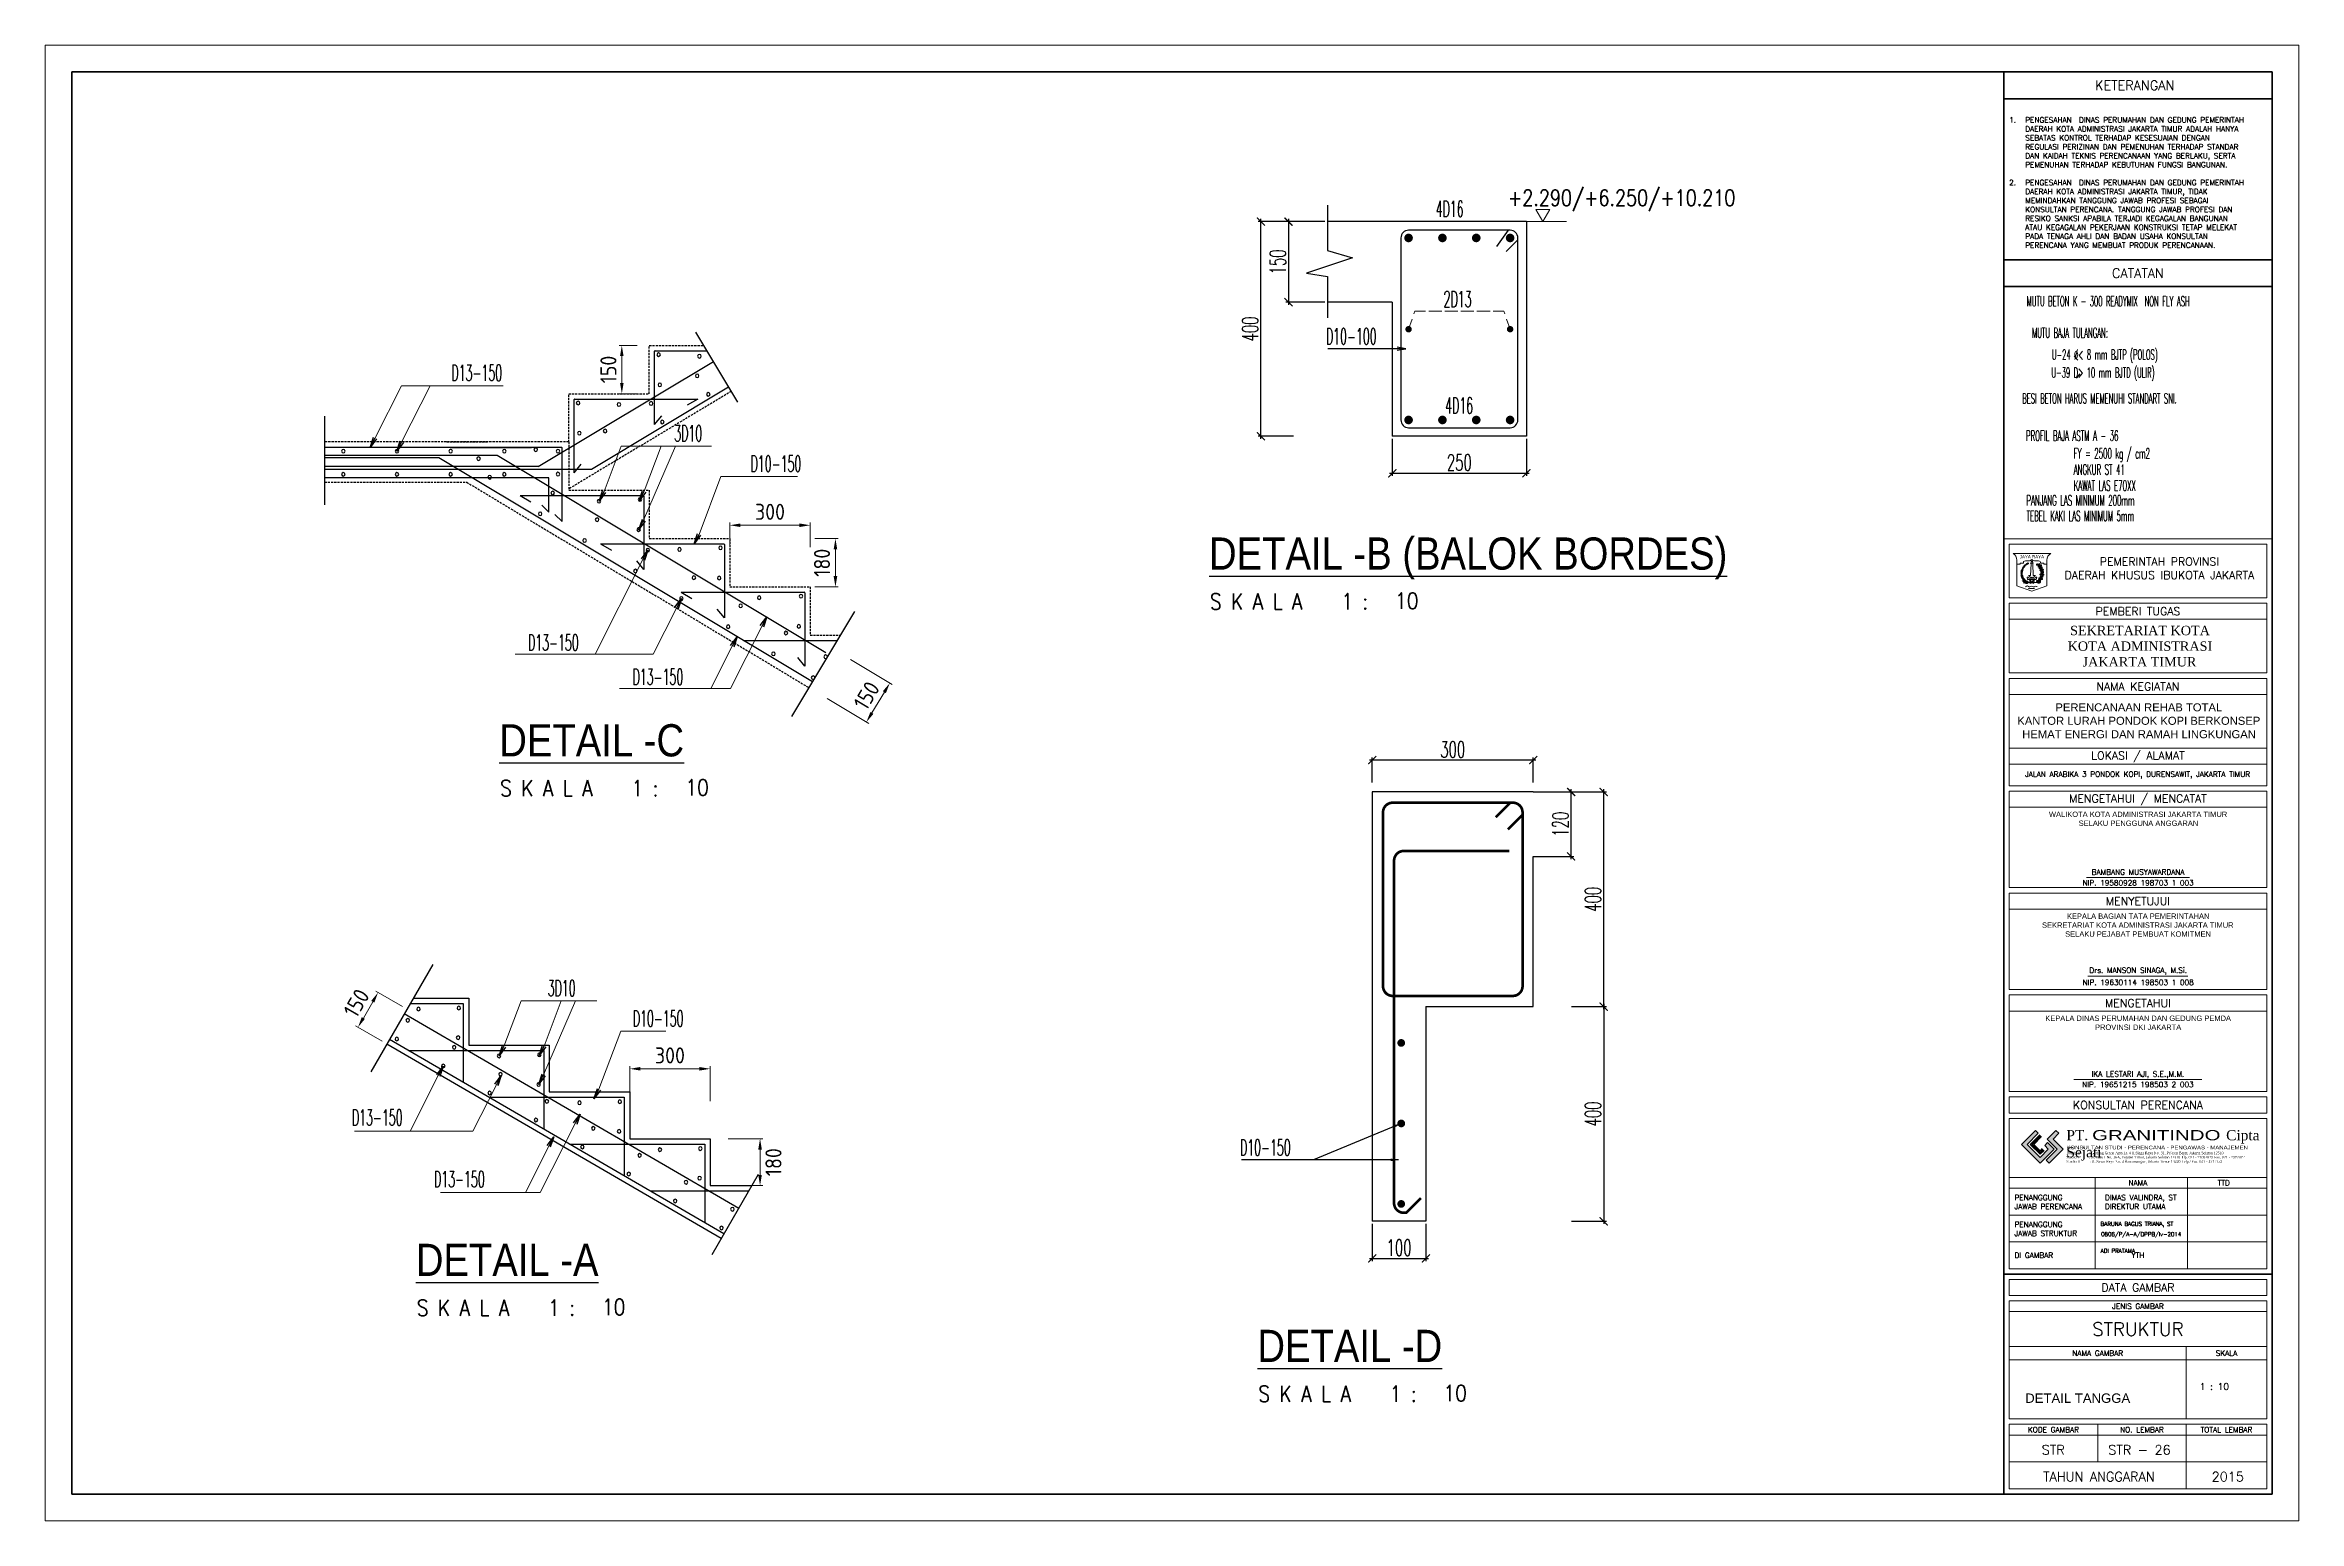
# Model space of a CAD drawing. Header units: inches. Extents: x 266054 to 836293, y -258454 to -102650.
# Drawn here: x 565777 to 607777, y -258430 to -230930 of the extents above; entities that cross this region are included whole.
import ezdxf
from ezdxf.enums import TextEntityAlignment as Align

# ---------------------------------------------------------------- set-up
doc = ezdxf.new("R2010")
doc.units = ezdxf.units.IN
doc.header["$LTSCALE"] = 800
doc.header["$MEASUREMENT"] = 0
for name, pattern in [('DASHDOT', [1, 0.5, -0.25, 0, -0.25]), ('DASHDOT2', [12.7, 6.35, -3.175, 0, -3.175]), ('HIDDEN', [0.375, 0.25, -0.125])]:
    doc.linetypes.add(name, pattern=pattern)
for name, color, linetype in [('01. BESI', 1, 'Continuous'), ('A-FIN', 1, 'Continuous'), ('Balok', 4, 'HIDDEN'), ('HAT', 8, 'Continuous'), ('LOGO', 7, 'Continuous'), ('POT', 15, 'DASHDOT'), ('sloop', 4, 'Continuous'), ('TEXT', 4, 'Continuous'), ('TGGA', 7, 'Continuous')]:
    doc.layers.add(name, color=color, linetype=linetype)
for name, color, linetype, lineweight in [('03. DIM', 251, 'Continuous', 9), ('03. HAT', 8, 'Continuous', 9), ('ars', 11, 'Continuous', 0), ('BESI', 1, 'Continuous', 13), ('DM', 8, 'Continuous', 5), ('GRS KOP', 1, 'Continuous', 35), ('hacht', 8, 'Continuous', 5), ('HATCH', 8, 'Continuous', 9), ('kop', 7, 'Continuous', 20), ('teks', 4, 'Continuous', 9)]:
    doc.layers.add(name, color=color, linetype=linetype, lineweight=lineweight)
doc.styles.add('51', font='SIMPLEX.shx', dxfattribs={"width": 0.85})
doc.styles.add('51bold', font='arial.ttf', dxfattribs={"width": 0.85})
doc.styles.add('ARIAL', font='arial.ttf', dxfattribs={"width": 0.85})
doc.styles.add('BARU', font='arial.ttf')
doc.styles.add('century', font='GOTHIC.TTF')
doc.styles.add('DICK STYLE 100', font='romans.shx', dxfattribs={"width": 0.6, "height": 300})
doc.styles.add('ROMANS', font='romans.shx', dxfattribs={"width": 0.8, "height": 0.25})
doc.styles.get("Standard").update_dxf_attribs({"font": 'romans.shx'})
doc.styles.add('TEXT', font='isocp3.shx', dxfattribs={"height": 300})
doc.dimstyles.new('10', dxfattribs={"dimtxt": 300, "dimasz": 150, "dimexe": 50, "dimexo": 50, "dimgap": 50, "dimtad": 1, "dimdec": 0, "dimlfac": 0.1, "dimrnd": 1, "dimtxsty": 'DICK STYLE 100', "dimblk": 'ARCHTICK', "dimcen": 100, "dimdle": 50, "dimclrd": 18, "dimclre": 18, "dimclrt": 7, "dimadec": 0, "dimazin": 2, "dimtfac": 1, "dimtdec": 0, "dimtix": 1, "dimtmove": 0, "dimatfit": 3, "dimfxl": 0, "dimarcsym": 0})
doc.dimstyles.new('100 A', dxfattribs={"dimtxt": 250, "dimasz": 150, "dimexe": 50, "dimexo": 50, "dimgap": 50, "dimtad": 1, "dimdec": 0, "dimrnd": 1, "dimtxsty": 'DICK STYLE 100', "dimblk": 'ARCHTICK', "dimcen": 100, "dimdle": 50, "dimclrd": 18, "dimclre": 18, "dimclrt": 7, "dimadec": 0, "dimazin": 2, "dimtfac": 1, "dimtdec": 0, "dimtix": 1, "dimtmove": 0, "dimatfit": 3, "dimfxl": 0, "dimarcsym": 0})
doc.dimstyles.new('100 b', dxfattribs={"dimscale": 2, "dimtxt": 0.2, "dimasz": 0.075, "dimexe": 0.075, "dimexo": 0, "dimgap": 0.01, "dimtad": 1, "dimdec": 0, "dimlfac": 1000, "dimzin": 0, "dimdsep": 46, "dimtxsty": 'ARIAL', "dimblk": 'ARCHTICK', "dimcen": 0.09, "dimclrd": 26, "dimclre": 26, "dimclrt": 2, "dimadec": 0, "dimazin": 0, "dimtfac": 1, "dimtdec": 0, "dimtix": 1, "dimtofl": 0, "dimtmove": 0, "dimatfit": 3, "dimldrblk": 'ARCHTICK', "dimfxl": 0, "dimtolj": 1, "dimtzin": 0, "dimlwd": 0, "dimlwe": 0, "dimarcsym": 0})

msp = doc.modelspace()

# ---------------------------------------------------------------- texts
at = {"layer": '01. BESI', "ltscale": 0.2, "char_height": 300, "attachment_point": 5, "style": 'TEXT'}
for s, insert, rotation in [('150', (576274.4, -236975.8), 90), ('180', (580255.5, -240575.8), 90), ('\\A1;150', (581086.6, -243052.1), 59.03624), ('\\A1;150', (571579.4, -248782.3), 59.9404), ('180', (579350.7, -251745.7), 90)]:
    msp.add_mtext(s, dxfattribs=dict(at, insert=insert, rotation=rotation))
for insert in [(579285.5, -239627), (577421, -249755.5)]:
    msp.add_mtext('\\A1;300', dxfattribs=dict(at, insert=insert))
at = {"layer": 'teks', "lineweight": 9, "insert": (595156.5, -233825.7), "char_height": 300, "attachment_point": 5, "rotation": 360, "style": 'century'}
msp.add_mtext('\\A1;{\\Fromant|c0;\\W0.8;\\C1;+2.290/+6.250/+10.210}', dxfattribs=at)
at = {"layer": 'TEXT', "style": 'ROMANS', "width": 0.5}
for s, p in [('4D16', (591690.3, -233982.7)), ('2D13', (591838, -235662.9)), ('D10-100', (589646.1, -236357)), ('4D16', (591867.1, -237647.2))]:
    msp.add_text(s, height=300, dxfattribs=at).set_placement(p, align=Align.MIDDLE_LEFT)
for s, p in [('D13-150', (573348.9, -237185.9)), ('3D10', (577501.3, -238315.3)), ('D10-150', (578924.2, -238880.3)), ('D13-150', (574776.4, -242212.4)), ('D13-150', (576724.6, -242852.7)), ('3D10', (575142.5, -248652.7)), ('D10-150', (576729.3, -249217.7)), ('D13-150', (571494.7, -251062.9)), ('D10-150', (588044.3, -251621.2)), ('D13-150', (573025.1, -252210))]:
    msp.add_text(s, height=300, dxfattribs=at).set_placement(p)

# ---------------------------------------------------------------- blocks, each defined once
blk = doc.blocks.new('_ArchTick')
at = {"layer": 'LOGO', "color": 0, "const_width": 0.15}
blk.add_lwpolyline([(-0.5, -0.5), (0.5, 0.5)], dxfattribs=at)
blk = doc.blocks.new('*D625')
at = {"layer": 'Defpoints', "color": 0, "ltscale": 0.15}
for p in [(590882, -238220), (593382, -238220), (593382, -238909)]:
    blk.add_point(p, dxfattribs=at)
at = {"layer": 'hacht', "color": 18, "lineweight": -2, "ltscale": 0.15}
for p, q in [((590882, -238270), (590882, -238959)), ((593382, -238270), (593382, -238959)), ((590832, -238909), (593432, -238909))]:
    blk.add_line(p, q, dxfattribs=at)
at = {"layer": 'hacht', "color": 18, "lineweight": -2, "ltscale": 0.15, "xscale": 150, "yscale": 150, "zscale": 150, "rotation": 180}
blk.add_blockref('_ArchTick', (590882, -238909), dxfattribs=at)
at = {"layer": 'hacht', "color": 18, "lineweight": -2, "ltscale": 0.15, "xscale": 150, "yscale": 150, "zscale": 150}
blk.add_blockref('_ArchTick', (593382, -238909), dxfattribs=at)
at = {"layer": 'hacht', "color": 7, "ltscale": 0.15, "insert": (592132, -238709), "char_height": 300, "attachment_point": 5, "style": 'DICK STYLE 100'}
blk.add_mtext('250', dxfattribs=at)
blk = doc.blocks.new('*D626')
at = {"layer": 'Defpoints', "color": 0, "ltscale": 0.15}
for p in [(589674, -234220), (588948, -235720), (589674, -235720)]:
    blk.add_point(p, dxfattribs=at)
at = {"layer": 'hacht', "color": 18, "lineweight": -2, "ltscale": 0.15}
for p, q in [((589624, -234220), (588898, -234220)), ((588948, -234170), (588948, -235770)), ((589624, -235720), (588898, -235720))]:
    blk.add_line(p, q, dxfattribs=at)
at = {"layer": 'hacht', "color": 18, "lineweight": -2, "ltscale": 0.15, "xscale": 150, "yscale": 150, "zscale": 150}
for p, rotation in [((588948, -234220), 90), ((588948, -235720), 270)]:
    blk.add_blockref('_ArchTick', p, dxfattribs=dict(at, rotation=rotation))
at = {"layer": 'hacht', "color": 7, "ltscale": 0.15, "insert": (588748, -234970), "char_height": 300, "attachment_point": 5, "rotation": 90, "style": 'DICK STYLE 100'}
blk.add_mtext('150', dxfattribs=at)
blk = doc.blocks.new('*D530')
at = {"layer": 'Defpoints', "color": 0, "ltscale": 0.15}
for p in [(588433, -234220), (589092, -234220), (589092, -238220)]:
    blk.add_point(p, dxfattribs=at)
at = {"layer": 'hacht', "color": 18, "lineweight": -2, "ltscale": 0.15}
for p, q in [((589042, -234220), (588383, -234220)), ((588433, -238270), (588433, -234170)), ((589042, -238220), (588383, -238220))]:
    blk.add_line(p, q, dxfattribs=at)
at = {"layer": 'hacht', "color": 18, "lineweight": -2, "ltscale": 0.15, "xscale": 150, "yscale": 150, "zscale": 150}
for p, rotation in [((588433, -234220), 90), ((588433, -238220), 270)]:
    blk.add_blockref('_ArchTick', p, dxfattribs=dict(at, rotation=rotation))
at = {"layer": 'hacht', "color": 7, "ltscale": 0.15, "insert": (588233, -236220), "char_height": 300, "attachment_point": 5, "rotation": 90, "style": 'DICK STYLE 100'}
blk.add_mtext('400', dxfattribs=at)
blk = doc.blocks.new('NGS-IND')
at = {"style": '51', "width": 0.85}
blk.add_text('S K A L A   1 :', height=250, dxfattribs=at).set_placement((13, -418))
at = {"width": 0.85}
for tag, p, height, style in [('JDLGBR_3', (-1, 1665), 500, '51bold'), ('JDLGBR_2', (-1, 911), 500, '51bold'), ('JDLGBR_1', (-1, 201), 500, '51bold'), ('SKALA', (2888, -407), 250, '51')]:
    blk.add_attdef(tag, p, '', height=height, dxfattribs=dict(at, style=style))
blk = doc.blocks.new('logo granitindo baru')
at = {"layer": 'LOGO'}
for points in [[(1.03, 1.463), (0.916, 1.574), (0.366, 1.024), (1.1, 0.289), (1.652, 0.843), (1.392, 1.098), (1.281, 0.987), (1.423, 0.84), (1.102, 0.519), (0.594, 1.025)], [(1.721, 1.576), (1.381, 1.236), (1.771, 0.842), (1.341, 0.407), (1.454, 0.294), (2.001, 0.844), (1.609, 1.237), (1.835, 1.464)]]:
    blk.add_hatch(color=8, dxfattribs=at).paths.add_polyline_path(points)
at = {"layer": 'Defpoints'}
blk.add_point((9.7, 0), dxfattribs=at)
at = {"layer": 'LOGO'}
blk.add_lwpolyline([(1.03, 1.463), (0.916, 1.574), (0.366, 1.024), (1.1, 0.289), (1.652, 0.843), (1.392, 1.098), (1.281, 0.987), (1.423, 0.84), (1.102, 0.519), (0.594, 1.025), (1.03, 1.463), (0.916, 1.574)], dxfattribs=at)
at = {"layer": 'LOGO', "lineweight": 13}
for points in [[(1.089, 1.403), (0.713, 1.026), (1.101, 0.638), (1.258, 0.794)], [(1.112, 1.38), (0.759, 1.026), (1.101, 0.683), (1.235, 0.817)], [(1.134, 1.357), (0.803, 1.026), (1.101, 0.728), (1.213, 0.839)], [(1.157, 1.334), (0.85, 1.026), (1.101, 0.775), (1.189, 0.863)]]:
    blk.add_lwpolyline(points, dxfattribs=at)
at = {"layer": 'LOGO', "lineweight": 0}
blk.add_lwpolyline([(1.721, 1.576), (1.381, 1.236), (1.771, 0.842), (1.341, 0.407), (1.454, 0.294), (2.001, 0.844), (1.609, 1.237), (1.835, 1.464), (1.721, 1.576)], dxfattribs=at)
at = {"layer": 'LOGO', "insert": (2.134, 0.975), "char_height": 0.1, "attachment_point": 1}
blk.add_mtext_dynamic_manual_height_columns('{\\f@Arial Unicode MS|b0|i0|c0|p34;\\H1.4x;\\W1.2;KONSULTAN STUDI - PERENCANA - PENGAWAS - MANAJEMEN\\fTimes New Roman|b0|i0|c0|p18;\\P\\pt0.9;\\H0.71429x;\\W1;Domisili ^I: Gedung Graha Arsa Lt. 4 Jl.Siaga Raya No. 31, Pejaten Barat, Jakarta Selatan 12510\\PStudio I ^I: Jl. Batu I No. 36A, Pejaten Timur, Jakarta Selatan 12510 Tlp. 021 - 71082879 Fax. 021 - 7972072\\PStudio II          : Jl. Sawo Raya No. 4 Rawamangun, Jakarta Timur 13220 Telp / Fax. 021 - 4717152}', width=9.56937, gutter_width=0, heights=[1.67], dxfattribs=at)
at = {"layer": 'LOGO', "insert": (2.134, 1.589), "char_height": 0.4, "width": 7.66452, "attachment_point": 1}
blk.add_mtext('{\\fTimes New Roman|b0|i0|c0|p18;PT. \\fCityBlueprint|b0|i0|c2|p2;\\W1.5;GRANITINDO \\fTimes New Roman|b0|i0|c0|p18;\\W1;Cipta Sejati}', dxfattribs=at)
blk = doc.blocks.new('kop')
at = {"layer": 'ars'}
for p, q in [((74.316, 35.599), (74.29, 35.614)), ((74.328, 35.595), (74.333, 35.581)), ((74.373, 35.526), (74.347, 35.541)), ((74.373, 35.526), (74.375, 35.555)), ((74.395, 35.468), (74.406, 35.457)), ((74.408, 35.467), (74.408, 35.452)), ((74.429, 35.366), (74.409, 35.388)), ((74.425, 35.289), (74.43, 35.273)), ((74.429, 35.366), (74.437, 35.394)), ((74.436, 35.304), (74.431, 35.29)), ((74.267, 34.989), (74.296, 34.992)), ((74.332, 35.048), (74.331, 35.078)), ((74.347, 35.066), (74.372, 35.081)), ((74.416, 35.202), (74.401, 35.228)), ((74.416, 35.202), (74.434, 35.225))]:
    blk.add_line(p, q, dxfattribs=at)
for centre, radius, start, end in [((73.61, 35.253), 0.061, 2.2926, 66.75394), ((73.696, 35.312), 0.061, 182.2926, 246.75394), ((73.7, 35.362), 0.061, 172.39949, 236.86083), ((73.607, 35.319), 0.061, 352.39949, 56.86083), ((73.711, 35.414), 0.061, 164.61904, 229.08037), ((73.612, 35.384), 0.061, 344.61904, 49.08037), ((74.072, 35.315), 0.405, 114.0856, 237.63251), ((73.728, 35.316), 0.061, 120.67989, 185.14122), ((73.636, 35.364), 0.061, 300.67989, 5.14122), ((73.717, 35.456), 0.0488, 158.86486, 223.3262), ((73.73, 35.271), 0.061, 130.573, 195.03434), ((73.647, 35.424), 0.061, 292.89943, 357.36077), ((73.732, 35.365), 0.061, 112.89943, 177.36077), ((73.632, 35.302), 0.061, 310.573, 15.03434), ((73.636, 35.44), 0.0488, 338.86486, 43.3262), ((73.667, 35.469), 0.0488, 287.14526, 351.60659), ((73.73, 35.415), 0.0488, 107.14526, 171.60659), ((73.736, 35.493), 0.0488, 150.29963, 214.76097), ((73.654, 35.489), 0.0488, 330.29963, 34.76097), ((73.743, 35.451), 0.0488, 98.58003, 163.04136), ((73.689, 35.513), 0.0488, 278.58003, 343.04136), ((73.756, 35.528), 0.0488, 145.79893, 210.26027), ((73.673, 35.531), 0.0488, 325.79893, 30.26027), ((73.71, 35.552), 0.0488, 274.07933, 338.54067), ((73.759, 35.485), 0.0488, 94.07933, 158.54067), ((73.78, 35.56), 0.0488, 139.36791, 203.82924), ((73.698, 35.572), 0.0488, 319.36791, 23.82924), ((73.778, 35.517), 0.0488, 87.6483, 152.10964), ((73.737, 35.589), 0.0488, 267.6483, 332.10964), ((73.807, 35.589), 0.0488, 133.84164, 198.30297), ((73.727, 35.609), 0.0488, 313.84164, 18.30297), ((73.801, 35.547), 0.0488, 82.12203, 146.58337), ((73.767, 35.622), 0.0488, 262.12203, 326.58337), ((73.831, 35.612), 0.0439, 126.62395, 191.08528), ((73.761, 35.639), 0.0439, 306.62395, 11.08528), ((73.821, 35.575), 0.0439, 74.90434, 139.36568), ((73.799, 35.646), 0.0439, 254.90434, 319.36568), ((73.848, 35.632), 0.0352, 123.96096, 188.42229), ((73.794, 35.656), 0.0352, 303.96096, 8.42229), ((73.839, 35.603), 0.0352, 72.24135, 136.70269), ((73.824, 35.66), 0.0352, 252.24135, 316.70269), ((73.821, 35.676), 0.0352, 297.74061, 2.20194), ((73.873, 35.647), 0.0352, 117.74061, 182.20194), ((73.86, 35.619), 0.0352, 66.021, 130.48234), ((73.852, 35.677), 0.0352, 246.021, 310.48234), ((73.892, 35.661), 0.0281, 113.40069, 177.86202), ((73.852, 35.688), 0.0281, 293.40069, 357.86202), ((73.88, 35.64), 0.0281, 61.68108, 126.14242), ((73.877, 35.687), 0.0281, 241.68108, 306.14242), ((73.876, 35.701), 0.0281, 293.40069, 357.86202), ((73.915, 35.674), 0.0281, 113.40069, 177.86202), ((73.904, 35.653), 0.0281, 61.68108, 126.14242), ((73.901, 35.7), 0.0281, 241.68108, 306.14242), ((73.911, 35.713), 0.0281, 260.93685, 325.39819), ((73.93, 35.669), 0.0281, 80.93685, 145.39819), ((74.027, 35.315), 0.405, 302.36749, 44.48513), ((74.279, 35.674), 0.0613, 235.51536, 280.6207), ((74.24, 35.613), 0.0507, 1.42482, 71.62404), ((74.336, 35.601), 0.0613, 235.51536, 280.6207), ((74.383, 35.652), 0.0795, 151.18188, 225.99565), ((74.296, 35.54), 0.0507, 1.42482, 71.62404), ((74.32, 35.44), 0.0795, 20.9123, 95.72607), ((74.387, 35.547), 0.0795, 200.9123, 275.72607), ((74.259, 35.633), 0.0795, 331.18188, 45.99565), ((74.406, 35.596), 0.0507, 162.59462, 232.79384), ((74.417, 35.449), 0.0613, 217.22881, 262.33415), ((74.333, 35.6), 0.0613, 313.59796, 358.7033), ((74.458, 35.361), 0.0795, 171.16409, 245.97786), ((74.347, 35.301), 0.0795, 351.16409, 65.97786), ((74.361, 35.403), 0.0507, 343.13827, 53.33749), ((74.357, 35.252), 0.0507, 331.52956, 41.72878), ((74.479, 35.504), 0.0795, 133.19986, 208.01363), ((74.354, 35.525), 0.0795, 313.19986, 28.01363), ((74.476, 35.427), 0.0507, 150.06789, 220.26711), ((74.483, 35.241), 0.0507, 128.27812, 198.47734), ((74.405, 35.377), 0.0795, 293.30268, 8.11645), ((74.515, 35.315), 0.0795, 113.30268, 188.11645), ((74.406, 35.447), 0.0613, 301.07123, 346.17657), ((73.623, 35.191), 0.061, 12.66278, 77.12411), ((73.696, 35.264), 0.061, 192.66278, 257.12411), ((73.702, 35.225), 0.061, 200.21515, 264.67648), ((73.639, 35.143), 0.061, 20.21515, 84.67648), ((73.715, 35.183), 0.061, 206.16011, 270.62144), ((73.661, 35.095), 0.061, 26.16011, 90.62144), ((73.738, 35.23), 0.061, 140.94317, 205.40451), ((73.736, 35.145), 0.061, 208.50798, 272.96932), ((73.685, 35.055), 0.061, 28.50798, 92.96932), ((73.635, 35.243), 0.061, 320.94317, 25.40451), ((73.751, 35.19), 0.061, 140.94317, 205.40451), ((73.649, 35.203), 0.061, 320.94317, 25.40451), ((73.716, 35.015), 0.061, 40.03108, 104.49242), ((73.747, 35.113), 0.061, 220.03108, 284.49242), ((73.768, 35.153), 0.061, 146.90284, 211.36418), ((73.665, 35.155), 0.061, 326.90284, 31.36418), ((73.75, 34.978), 0.061, 49.20062, 113.66196), ((73.766, 35.08), 0.061, 229.20062, 293.66196), ((73.791, 35.115), 0.061, 146.69526, 211.1566), ((73.688, 35.117), 0.061, 326.69526, 31.1566), ((73.816, 35.084), 0.061, 144.86352, 209.32486), ((73.713, 35.089), 0.061, 324.86352, 29.32486), ((73.785, 34.949), 0.061, 44.42228, 108.88361), ((73.809, 35.049), 0.061, 224.42228, 288.88361), ((73.844, 35.054), 0.061, 144.49027, 208.9516), ((73.741, 35.059), 0.061, 324.49027, 28.9516), ((73.875, 35.031), 0.061, 156.18026, 220.64159), ((73.773, 35.016), 0.061, 336.18026, 40.64159), ((74.361, 35.052), 0.0795, 137.1076, 211.92137), ((74.235, 35.064), 0.0795, 317.1076, 31.92137), ((74.342, 34.969), 0.0507, 83.44322, 153.64244), ((74.332, 35.042), 0.0613, 234.44656, 279.55191), ((74.364, 34.993), 0.0612, 69.89618, 144.70994), ((74.335, 35.085), 0.0612, 249.89618, 324.70994), ((74.377, 35.119), 0.0613, 176.98724, 222.09259), ((74.304, 35.12), 0.0507, 302.89671, 13.09593), ((74.439, 35.186), 0.0795, 153.08913, 227.9029), ((74.422, 35.286), 0.0613, 205.62009, 250.72544), ((74.314, 35.163), 0.0795, 333.08913, 47.9029), ((74.423, 35.078), 0.0507, 106.58179, 176.78101), ((74.386, 35.141), 0.0613, 257.58513, 302.69047), ((74.396, 35.228), 0.0795, 271.02002, 345.83379), ((74.475, 35.129), 0.0795, 91.02002, 165.83379), ((74.425, 35.285), 0.0613, 279.28146, 324.3868)]:
    blk.add_arc(centre, radius, start, end, dxfattribs=at)
at = {"layer": 'ars', "color": 11}
for centre, radius, start, end in [((74.285, 34.995), 0.0613, 158.86957, 203.97492), ((74.216, 35.02), 0.0507, 284.77904, 354.97826), ((74.235, 34.986), 0.016, 270, 302.36749)]:
    blk.add_arc(centre, radius, start, end, dxfattribs=at)
at = {"layer": 'ars'}
for points, start_tangent, end_tangent in [([(74.256, 35.651), (74.261, 35.634), (74.244, 35.624), (74.224, 35.623), (74.22, 35.64), (74.234, 35.661), (74.239, 35.672), (74.256, 35.663), (74.256, 35.651)], (0.714442, -0.699695), (0.714442, -0.699695)), ([(74.313, 35.578), (74.318, 35.561), (74.301, 35.551), (74.281, 35.55), (74.277, 35.567), (74.29, 35.588), (74.296, 35.599), (74.312, 35.589), (74.313, 35.578)], (0.714442, -0.699695), (0.714442, -0.699695)), ([(74.388, 35.435), (74.388, 35.416), (74.369, 35.412), (74.349, 35.418), (74.351, 35.435), (74.37, 35.451), (74.378, 35.459), (74.391, 35.445), (74.388, 35.435)], (0.458819, -0.88853), (0.458819, -0.88853)), ([(74.39, 35.277), (74.386, 35.26), (74.366, 35.259), (74.348, 35.269), (74.353, 35.285), (74.375, 35.297), (74.385, 35.303), (74.395, 35.287), (74.39, 35.277)], (0.270637, -0.962681), (0.270637, -0.962681)), ([(74.365, 35.605), (74.376, 35.591), (74.394, 35.598), (74.407, 35.615), (74.395, 35.627), (74.37, 35.629), (74.358, 35.631), (74.356, 35.612), (74.365, 35.605)], (0.149901, -0.988701), (0.149901, -0.988701)), ([(74.438, 35.445), (74.446, 35.429), (74.465, 35.432), (74.481, 35.445), (74.473, 35.46), (74.449, 35.467), (74.438, 35.472), (74.431, 35.453), (74.438, 35.445)], (-0.068112, -0.997678), (-0.068112, -0.997678)), ([(74.454, 35.272), (74.455, 35.253), (74.474, 35.25), (74.494, 35.256), (74.492, 35.273), (74.472, 35.288), (74.463, 35.297), (74.451, 35.282), (74.454, 35.272)], (-0.433585, -0.901113), (-0.433585, -0.901113)), ([(74.257, 35.013), (74.242, 35.004), (74.228, 35.018), (74.222, 35.037), (74.238, 35.045), (74.261, 35.037), (74.273, 35.034), (74.268, 35.016), (74.257, 35.013)], (-0.515761, -0.856733), (-0.515761, -0.856733)), ([(74.345, 35.127), (74.333, 35.113), (74.316, 35.122), (74.305, 35.139), (74.317, 35.151), (74.342, 35.151), (74.354, 35.152), (74.355, 35.133), (74.345, 35.127)], (-0.223771, -0.974642), (-0.223771, -0.974642)), ([(74.343, 35.011), (74.331, 34.997), (74.342, 34.981), (74.36, 34.972), (74.371, 34.985), (74.367, 35.01), (74.367, 35.022), (74.348, 35.021), (74.343, 35.011)], (-0.942817, -0.33331), (-0.942817, -0.33331)), ([(74.408, 35.117), (74.403, 35.1), (74.419, 35.089), (74.439, 35.088), (74.443, 35.104), (74.431, 35.126), (74.426, 35.137), (74.409, 35.128), (74.408, 35.117)], (-0.735998, -0.676983), (-0.735998, -0.676983))]:
    blk.add_spline(points, degree=3, dxfattribs=dict(at, start_tangent=start_tangent, end_tangent=end_tangent))
for points in [[(74.24, 34.97), (74.265, 34.975), (74.316, 34.973), (74.354, 34.955)], [(74.24, 34.97), (74.263, 34.959), (74.313, 34.947), (74.354, 34.955)]]:
    blk.add_spline(points, degree=3, dxfattribs=at)
at = {"layer": 'GRS KOP'}
for p, q in [((73, 1), (73, 54)), ((83, 1), (83, 54)), ((73, 53), (83, 53)), ((73, 47), (83, 47)), ((73, 46), (83, 46)), ((73, 9.2), (83, 9.2))]:
    blk.add_line(p, q, dxfattribs=at)
blk.add_lwpolyline([(1, 54), (83, 54), (83, 1), (1, 1)], close=True, dxfattribs=at)
at = {"layer": 'kop', "color": 7}
for p, q in [((84, 55), (0, 55)), ((0, 55), (0, 0)), ((84, 55), (84, 0)), ((84, 55), (84, 0)), ((73.999, 35.69), (74.099, 35.69)), ((74.019, 35.67), (73.999, 35.23)), ((74.029, 35.698), (74.069, 35.698)), ((74.079, 35.67), (74.099, 35.23)), ((73.869, 35.17), (73.919, 35.17)), ((73.869, 35.17), (73.889, 35.09)), ((73.889, 35.09), (74.209, 35.09)), ((73.919, 35.23), (73.919, 35.228)), ((73.919, 35.23), (73.999, 35.23)), ((73.919, 35.228), (73.924, 35.228)), ((73.919, 35.17), (73.929, 35.13)), ((73.929, 35.13), (74.17, 35.13)), ((73.989, 35.15), (74.029, 35.15)), ((74.069, 35.15), (74.109, 35.15)), ((74.099, 35.23), (74.18, 35.23)), ((74.17, 35.13), (74.18, 35.17)), ((74.175, 35.228), (74.18, 35.228)), ((74.18, 35.23), (74.18, 35.228)), ((74.18, 35.17), (74.229, 35.17)), ((74.209, 35.09), (74.229, 35.17)), ((0, 0), (84, 0))]:
    blk.add_line(p, q, dxfattribs=at)
at = {"layer": 'kop'}
for p, q in [((83, 36.6), (73, 36.6)), ((73.2, 34.4), (73.2, 36.4)), ((82.8, 36.4), (73.2, 36.4)), ((82.8, 34.4), (82.8, 36.4)), ((82.8, 34.4), (73.2, 34.4)), ((73.2, 31.6), (73.2, 34.2)), ((82.8, 34.2), (73.2, 34.2)), ((82.8, 31.6), (82.8, 34.2)), ((82.8, 33.6), (73.2, 33.6)), ((82.8, 31.6), (73.2, 31.6)), ((73.2, 27.4), (73.2, 31.4)), ((82.8, 31.4), (73.2, 31.4)), ((82.8, 27.4), (82.8, 31.4)), ((82.8, 30.8), (73.2, 30.8)), ((82.8, 28.8), (73.2, 28.8)), ((82.8, 28.2), (73.2, 28.2)), ((82.8, 27.4), (73.2, 27.4)), ((73.2, 23.6), (73.2, 27.2)), ((82.8, 27.2), (73.2, 27.2)), ((82.8, 23.6), (82.8, 27.2)), ((82.8, 26.6), (73.2, 26.6)), ((82.8, 23.6), (73.2, 23.6)), ((76.089, 23.976), (79.928, 23.976)), ((73.2, 19.8), (73.2, 23.4)), ((82.8, 23.4), (73.2, 23.4)), ((82.8, 22.8), (73.2, 22.8)), ((82.8, 19.8), (82.8, 23.4)), ((76.127, 20.296), (79.863, 20.296)), ((82.8, 19.8), (73.2, 19.8)), ((73.2, 16), (73.2, 19.6)), ((82.8, 19.6), (73.2, 19.6)), ((82.8, 16), (82.8, 19.6)), ((82.8, 19), (73.2, 19)), ((82.8, 16), (73.2, 16)), ((73.2, 9.4), (73.2, 15)), ((82.8, 15), (73.2, 15)), ((82.8, 9.4), (82.8, 15)), ((82.8, 12.8), (73.2, 12.8)), ((76.4, 9.4), (76.4, 12.8)), ((79.842, 9.4), (79.842, 12.8)), ((82.8, 12.4), (73.2, 12.4)), ((73.2, 12.4), (73.2, 11.4)), ((82.8, 11.4), (73.2, 11.4)), ((82.8, 10.4), (73.2, 10.4)), ((82.8, 9.4), (73.2, 9.4)), ((73.2, 7.8), (82.8, 7.8)), ((73.2, 6.5), (82.8, 6.5)), ((73.2, 6), (82.8, 6)), ((79.8, 3.8), (79.8, 6.5)), ((76.5, 2.2), (76.5, 3.6)), ((79.8, 1.2), (79.8, 3.6)), ((73.2, 3.2), (82.8, 3.2)), ((73.2, 2.2), (82.8, 2.2))]:
    blk.add_line(p, q, dxfattribs=at)
at = {"layer": 'kop', "color": 5}
for p, q in [((74.749, 36.05), (73.35, 36.05)), ((73.489, 35.81), (73.489, 34.85)), ((73.489, 35.65), (73.609, 35.65)), ((73.609, 35.69), (73.609, 35.65)), ((73.609, 35.69), (73.729, 35.69)), ((73.729, 35.73), (73.729, 35.69)), ((74.369, 35.73), (74.369, 35.69)), ((74.489, 35.69), (74.369, 35.69)), ((74.489, 35.69), (74.489, 35.65)), ((74.609, 35.65), (74.489, 35.65)), ((74.609, 35.81), (74.609, 34.85)), ((73.489, 34.85), (74.049, 34.65)), ((74.019, 34.95), (73.965, 35.022)), ((74.049, 34.986), (73.997, 35.046)), ((74.019, 34.95), (74.004, 34.93)), ((74.049, 34.986), (74.101, 35.046)), ((74.049, 34.65), (74.609, 34.85)), ((74.079, 34.95), (74.133, 35.022)), ((74.079, 34.95), (74.094, 34.93))]:
    blk.add_line(p, q, dxfattribs=at)
at = {"layer": 'kop', "color": 7}
for points in [[(74.029, 35.698), (74.027, 35.701), (74.025, 35.704), (74.024, 35.707), (74.023, 35.71), (74.022, 35.713), (74.021, 35.715), (74.021, 35.718), (74.02, 35.72), (74.02, 35.723), (74.02, 35.725), (74.02, 35.728), (74.02, 35.731), (74.021, 35.733), (74.021, 35.736), (74.022, 35.738), (74.023, 35.741), (74.025, 35.743), (74.026, 35.746), (74.028, 35.749), (74.031, 35.753), (74.034, 35.758), (74.038, 35.763), (74.043, 35.77), (74.049, 35.778)], [(74.069, 35.698), (74.072, 35.701), (74.074, 35.704), (74.075, 35.707), (74.076, 35.71), (74.077, 35.713), (74.078, 35.715), (74.078, 35.718), (74.079, 35.72), (74.079, 35.723), (74.079, 35.725), (74.079, 35.728), (74.079, 35.731), (74.078, 35.733), (74.077, 35.736), (74.077, 35.738), (74.076, 35.741), (74.074, 35.743), (74.073, 35.746), (74.071, 35.749), (74.068, 35.753), (74.065, 35.758), (74.061, 35.763), (74.056, 35.77), (74.049, 35.778)]]:
    blk.add_lwpolyline(points, dxfattribs=at)
at = {"layer": 'kop', "color": 1}
blk.add_lwpolyline([(73.864, 34.97), (74.235, 34.97)], close=True, dxfattribs=at)
at = {"layer": 'kop', "color": 5}
for points in [[(74.004, 34.97), (73.974, 34.93)], [(74.094, 34.97), (74.124, 34.93)]]:
    blk.add_lwpolyline(points, dxfattribs=at)
at = {"layer": 'kop'}
blk.add_lwpolyline([(75.615, 16.449), (80.377, 16.449)], dxfattribs=at)
for points in [[(73.2, 15.2), (82.8, 15.2), (82.8, 15.8), (73.2, 15.8)], [(73.2, 8.4), (82.8, 8.4), (82.8, 9), (73.2, 9)], [(73.2, 3.8), (82.8, 3.8), (82.8, 8.2), (73.2, 8.2)], [(73.2, 1.2), (82.8, 1.2), (82.8, 3.6), (73.2, 3.6)]]:
    blk.add_lwpolyline(points, close=True, dxfattribs=at)
at = {"layer": 'kop', "color": 5}
for centre, radius, start, end in [((73.214, 35.81), 0.276, 0, 60.51287), ((73.769, 35.73), 0.04, 90, 180), ((74.329, 35.73), 0.04, 0, 90), ((74.885, 35.81), 0.276, 119.48713, 180), ((73.981, 35.034), 0.02, 36.8699, 216.8699), ((74.117, 35.034), 0.02, 323.1301, 143.1301)]:
    blk.add_arc(centre, radius, start, end, dxfattribs=at)
at = {"layer": 'kop', "color": 7}
for centre, radius, start, end in [((73.992, 35.663), 0.0283, 15, 75), ((74.107, 35.663), 0.0283, 105, 165), ((73.874, 35.119), 0.12, 15, 65.38943), ((74.049, 35.15), 0.02, 0, 180), ((74.225, 35.119), 0.12, 114.61057, 165)]:
    blk.add_arc(centre, radius, start, end, dxfattribs=at)
at = {"layer": 'kop', "color": 1}
blk.add_arc((73.864, 34.986), 0.016, 237.63251, 270, dxfattribs=at)
at = {"layer": 'kop', "color": 5}
for points in [[(74.049, 35.83), (74.026, 35.807), (73.995, 35.793), (73.915, 35.782), (73.841, 35.777), (73.769, 35.77)], [(74.049, 35.83), (74.073, 35.807), (74.104, 35.793), (74.184, 35.782), (74.258, 35.777), (74.329, 35.77)], [(73.817, 34.99), (73.8, 34.984), (73.769, 34.992), (73.719, 35.01), (73.685, 35.041)], [(73.833, 34.971), (73.81, 34.967), (73.791, 34.959), (73.758, 34.956), (73.727, 34.964)], [(73.876, 34.965), (73.861, 34.956), (73.828, 34.952), (73.8, 34.952), (73.786, 34.948)], [(73.809, 34.807), (73.883, 34.844), (73.957, 34.807), (74.044, 34.833), (74.12, 34.809), (74.194, 34.83), (74.244, 34.817)], [(73.919, 34.97), (73.899, 34.959), (73.887, 34.947), (73.846, 34.932), (73.828, 34.937)], [(73.907, 34.984), (73.879, 34.986), (73.865, 34.993), (73.845, 34.993)], [(73.919, 34.97), (73.906, 34.996), (73.879, 35.02), (73.876, 35.031)], [(73.914, 34.747), (73.954, 34.759), (73.999, 34.744), (74.049, 34.753), (74.094, 34.744), (74.126, 34.758), (74.151, 34.749)]]:
    blk.add_spline(points, degree=3, dxfattribs=at)
at = {"layer": 'TEXT'}
for p, q in [((75.623, 43.403), (75.76, 43.254)), ((75.835, 42.745), (75.7, 42.589))]:
    blk.add_line(p, q, dxfattribs=at)
at = {"xscale": 0.9500000000000454, "yscale": 0.9500000000000454, "zscale": 0.9500000000000454}
blk.add_blockref('logo granitindo baru', (73.307, 13.056), dxfattribs=at)
at = {"layer": 'kop'}
for s, height, p in [('KETERANGAN ', 0.35, (78, 53.5)), ('CATATAN', 0.35, (78, 46.5)), ('DAERAH KHUSUS IBUKOTA JAKARTA', 0.29998, (78.8, 35.25)), ('PEMERINTAH PROVINSI', 0.29998, (78.8, 35.75)), ('PEMBERI TUGAS', 0.3, (78, 33.9)), ('NAMA KEGIATAN', 0.3, (78, 31.1)), ('LOKASI / ALAMAT', 0.3, (78, 28.5)), ('JALAN ARABIKA 3 PONDOK KOPI, DURENSAWIT, JAKARTA TIMUR', 0.2, (77.986, 27.8)), ('MENGETAHUI / MENCATAT', 0.3, (78, 26.9)), ('NIP. 19580928 198703 1 003', 0.19926, (78.007, 23.78)), ('BAMBANG MUSYAWARDANA', 0.19926, (78.007, 24.183)), ('MENYETUJUI', 0.3, (78, 23.1)), ('NIP. 19630114 198503 1 008', 0.19926, (78.009, 20.071)), ('Drs. MANSON SINAGA, M.Si.', 0.19926, (78.009, 20.496)), ('MENGETAHUI', 0.3, (78, 19.3)), ('NIP. 19651215 198503 2 003', 0.2, (77.999, 16.264)), ('IKA LESTARI AJI, S.E.,M.M.', 0.2, (77.999, 16.625)), ('KONSULTAN PERENCANA', 0.3, (78, 15.5)), ('NAMA', 0.2, (78, 12.6)), ('TTD', 0.2, (81.2, 12.6)), ('DATA GAMBAR', 0.3, (78, 8.7)), ('JENIS GAMBAR', 0.2, (78, 8)), ('STRUKTUR', 0.5, (78, 7.146)), ('NAMA GAMBAR', 0.2, (76.5, 6.25)), ('SKALA', 0.2, (81.3, 6.25)), ('KODE GAMBAR', 0.2, (74.85, 3.4)), ('NO. LEMBAR', 0.2, (78.15, 3.4)), ('TOTAL LEMBAR', 0.2, (81.3, 3.4)), ('STR', 0.35, (74.844, 2.65)), ('TAHUN ANGGARAN', 0.35, (76.545, 1.65)), ('2015', 0.35, (81.349, 1.65))]:
    blk.add_text(s, height=height, dxfattribs=at).set_placement(p, align=Align.MIDDLE)
at = {"layer": 'kop', "color": 5, "style": 'BARU', "width": 0.9}
blk.add_text('JAYA RAYA', height=0.12, dxfattribs=at).set_placement((74.049, 35.93), align=Align.MIDDLE)
at = {"layer": 'kop'}
blk.add_text('0806/P/A-A/DPPB/Iv-2014', height=0.15, dxfattribs=at).set_placement((78.122, 10.609), align=Align.CENTER)
for s, insert, char_height, width, attachment_point in [('\\pi-0.6,l0.6,t0.6;1.^IPENGESAHAN  DINAS PERUMAHAN DAN GEDUNG PEMERINTAH DAERAH KOTA ADMINISTRASI JAKARTA TIMUR ADALAH HANYA SEBATAS KONTROL TERHADAP KESESUAIAN DENGAN REGULASI PERIZINAN DAN PEMENUHAN TERHADAP STANDAR DAN KAIDAH TEKNIS PERENCANAAN YANG BERLAKU, SERTA PEMENUHAN TERHADAP KEBUTUHAN FUNGSI BANGUNAN.\\P\\P2.^IPENGESAHAN  DINAS PERUMAHAN DAN GEDUNG PEMERINTAH DAERAH KOTA ADMINISTRASI JAKARTA TIMUR, TIDAK MEMINDAHKAN TANGGUNG JAWAB PROFESI SEBAGAI KONSULTAN PERENCANA. TANGGUNG JAWAB PROFESI DAN RESIKO SANKSI APABILA TERJADI KEGAGALAN BANGUNAN ATAU KEGAGALAN PEKERJAAN KONSTRUKSI TETAP MELEKAT PADA TENAGA AHLI DAN BADAN USAHA KONSULTAN PERENCANA YANG MEMBUAT PRODUK PERENCANAAN.', (73.2, 49.875), 0.2, 9.6, 4), ('PENANGGUNG\\PJAWAB PERENCANA', (73.4, 12.15), 0.2, 8.33062, 1), ('DIMAS VALINDRA, ST\\PDIREKTUR UTAMA', (76.77, 12.15), 0.2, 8.16499, 1), ('PENANGGUNG\\PJAWAB STRUKTUR', (73.4, 11.15), 0.2, 8.79211, 1), ('BARUNA BAGUS TRIANA, ST', (76.609, 11.143), 0.15, 4.04264, 1), ('ADI PRATAMA', (76.609, 10.143), 0.15, 4.04264, 1), ('DI GAMBAR', (73.4, 10), 0.2, 7.59768, 1)]:
    blk.add_mtext(s, dxfattribs=dict(at, insert=insert, char_height=char_height, width=width, attachment_point=attachment_point))
at = {"layer": 'kop', "attachment_point": 1, "style": 'BARU'}
for s, width, insert, char_height in [('\\pi1.4375;{\\fRomantic|b0|i0|c2|p2;SEKRETARIAT KOTA\\P\\pi1.3461;KOTA ADMINISTRASI\\P\\pi1.9027;JAKARTA TIMUR}', 7.94943, (74.033, 33.359), 0.35), ('\\pi1.4591;PERENCANAAN REHAB TOTAL\\P\\pi0.039313;KANTOR LURAH PONDOK KOPI BERKONSEP\\P\\pi0.2239;HEMAT ENERGI DAN RAMAH LINGKUNGAN', 9.08886, (73.464, 30.469), 0.3), ('\\pi0.65609;WALIKOTA KOTA ADMINISTRASI JAKARTA TIMUR\\P\\pi1.7645;SELAKU PENGGUNA ANGGARAN', 7.94943, (74.027, 26.434), 0.2), ('\\pi1.5072;KEPALA BAGIAN TATA PEMERINTAHAN\\P\\pi0.57794;SEKRETARIAT KOTA ADMINISTRASI JAKARTA TIMUR\\P\\pi1.4412;SELAKU PEJABAT PEMBUAT KOMITMEN', 8.28085, (73.847, 22.638), 0.2), ('\\pi0.5226;KEPALA DINAS PERUMAHAN DAN GEDUNG PEMDA \\P\\pi2.3784;PROVINSI DKI JAKARTA', 7.94943, (74.022, 18.833), 0.2)]:
    blk.add_mtext_dynamic_manual_height_columns(s, width=width, gutter_width=1.5, heights=[0], dxfattribs=dict(at, insert=insert, char_height=char_height))
at = {"layer": 'kop', "style": 'BARU', "flags": 4}
for p, height in [((73.8, 5.4), 0.35), ((73.8, 4.9), 0.35), ((80.303, 5.382), 0.25), ((73.8, 4.4), 0.35), ((80.303, 4.882), 0.25), ((80.303, 4.382), 0.25)]:
    blk.add_attdef('-', p, '', height=height, dxfattribs=at)
at = {"layer": 'kop', "flags": 4}
for tag, p in [('AR-00', (78.057, 2.648)), ('00', (81.238, 2.647))]:
    blk.add_attdef(tag, text='', height=0.35, dxfattribs=at).set_placement(p, align=Align.MIDDLE)
at = {"layer": 'TEXT', "style": 'ROMANS', "width": 0.5}
for s, height, p in [('MUTU BETON K - 300 READYMIX  NON FLY ASH', 0.37163, (73.854, 45.268)), (' BESI BETON HARUS MEMENUHI STANDART SNI.', 0.37163, (73.56, 41.646)), ('PROFIL BAJA ASTM A - 36 ', 0.38138, (73.826, 40.251)), ('FY = 2500 kg / cm2', 0.38138, (75.607, 39.592)), ('ANGKUR ST 41', 0.38138, (75.607, 38.99)), ('KAWAT LAS E70XX', 0.38138, (75.607, 38.393)), ('PANJANG LAS MINIMUM 200mm', 0.38138, (73.845, 37.84)), ('TEBEL KAKI LAS MINIMUM 5mm', 0.38138, (73.845, 37.26))]:
    blk.add_text(s, height=height, dxfattribs=at).set_placement(p)
for s, p in [('MUTU BAJA TULANGAN:', (75.47, 44.278)), ('U-24 %%C< 8 mm BJTP (POLOS)', (76.767, 43.437)), ('U-39 D> 10 mm BJTD (ULIR)', (76.699, 42.77))]:
    blk.add_text(s, height=0.37163, dxfattribs=at).set_placement(p, align=Align.MIDDLE)
blk = doc.blocks.new('*D525')
at = {"layer": 'Defpoints', "color": 0, "ltscale": 0.15}
for p in [(594170, -244847), (594822, -244847), (594170, -248847)]:
    blk.add_point(p, dxfattribs=at)
at = {"layer": 'hacht', "color": 18, "lineweight": -2, "ltscale": 0.15}
for p, q in [((594220, -244847), (594872, -244847)), ((594822, -248897), (594822, -244797)), ((594220, -248847), (594872, -248847))]:
    blk.add_line(p, q, dxfattribs=at)
at = {"layer": 'hacht', "color": 18, "lineweight": -2, "ltscale": 0.15, "xscale": 150, "yscale": 150, "zscale": 150}
for p, rotation in [((594822, -244847), 90), ((594822, -248847), 270)]:
    blk.add_blockref('_ArchTick', p, dxfattribs=dict(at, rotation=rotation))
at = {"layer": 'hacht', "color": 7, "ltscale": 0.15, "insert": (594622, -246847), "char_height": 300, "attachment_point": 5, "rotation": 90, "style": 'DICK STYLE 100'}
blk.add_mtext('400', dxfattribs=at)
blk = doc.blocks.new('*D526')
at = {"layer": 'Defpoints', "color": 0, "ltscale": 0.15}
for p in [(593581, -244847), (594215, -244847), (593581, -246047)]:
    blk.add_point(p, dxfattribs=at)
at = {"layer": 'hacht', "color": 18, "lineweight": -2, "ltscale": 0.15}
for p, q in [((593631, -244847), (594265, -244847)), ((594215, -246097), (594215, -244797)), ((593631, -246047), (594265, -246047))]:
    blk.add_line(p, q, dxfattribs=at)
at = {"layer": 'hacht', "color": 18, "lineweight": -2, "ltscale": 0.15, "xscale": 150, "yscale": 150, "zscale": 150}
for p, rotation in [((594215, -244847), 90), ((594215, -246047), 270)]:
    blk.add_blockref('_ArchTick', p, dxfattribs=dict(at, rotation=rotation))
at = {"layer": 'hacht', "color": 7, "ltscale": 0.15, "insert": (594015, -245447), "char_height": 300, "attachment_point": 5, "rotation": 90, "style": 'DICK STYLE 100'}
blk.add_mtext('120', dxfattribs=at)
blk = doc.blocks.new('*D527')
at = {"layer": 'Defpoints', "color": 0, "ltscale": 0.15}
for p in [(590509, -244255), (590509, -244722), (593509, -244722)]:
    blk.add_point(p, dxfattribs=at)
at = {"layer": 'hacht', "color": 18, "lineweight": -2, "ltscale": 0.15}
for p, q in [((593559, -244255), (590459, -244255)), ((590509, -244672), (590509, -244205)), ((593509, -244672), (593509, -244205))]:
    blk.add_line(p, q, dxfattribs=at)
at = {"layer": 'hacht', "color": 18, "lineweight": -2, "ltscale": 0.15, "xscale": 150, "yscale": 150, "zscale": 150, "rotation": 180}
blk.add_blockref('_ArchTick', (590509, -244255), dxfattribs=at)
at = {"layer": 'hacht', "color": 18, "lineweight": -2, "ltscale": 0.15, "xscale": 150, "yscale": 150, "zscale": 150}
blk.add_blockref('_ArchTick', (593509, -244255), dxfattribs=at)
at = {"layer": 'hacht', "color": 7, "ltscale": 0.15, "insert": (592009, -244055), "char_height": 300, "attachment_point": 5, "style": 'DICK STYLE 100'}
blk.add_mtext('300', dxfattribs=at)
blk = doc.blocks.new('*D528')
at = {"layer": 'Defpoints', "color": 0, "ltscale": 0.15}
for p in [(594170, -248847), (594170, -252847), (594822, -252847)]:
    blk.add_point(p, dxfattribs=at)
at = {"layer": 'hacht', "color": 18, "lineweight": -2, "ltscale": 0.15}
for p, q in [((594220, -248847), (594872, -248847)), ((594822, -248797), (594822, -252897)), ((594220, -252847), (594872, -252847))]:
    blk.add_line(p, q, dxfattribs=at)
at = {"layer": 'hacht', "color": 18, "lineweight": -2, "ltscale": 0.15, "xscale": 150, "yscale": 150, "zscale": 150}
for p, rotation in [((594822, -248847), 90), ((594822, -252847), 270)]:
    blk.add_blockref('_ArchTick', p, dxfattribs=dict(at, rotation=rotation))
at = {"layer": 'hacht', "color": 7, "ltscale": 0.15, "insert": (594622, -250847), "char_height": 300, "attachment_point": 5, "rotation": 90, "style": 'DICK STYLE 100'}
blk.add_mtext('400', dxfattribs=at)
blk = doc.blocks.new('*D529')
at = {"layer": 'Defpoints', "color": 0, "ltscale": 0.15}
for p in [(590509, -252847), (591509, -252847), (591509, -253538)]:
    blk.add_point(p, dxfattribs=at)
at = {"layer": 'hacht', "color": 18, "lineweight": -2, "ltscale": 0.15}
for p, q in [((590509, -252897), (590509, -253588)), ((591509, -252897), (591509, -253588)), ((590459, -253538), (591559, -253538))]:
    blk.add_line(p, q, dxfattribs=at)
at = {"layer": 'hacht', "color": 18, "lineweight": -2, "ltscale": 0.15, "xscale": 150, "yscale": 150, "zscale": 150, "rotation": 180}
blk.add_blockref('_ArchTick', (590509, -253538), dxfattribs=at)
at = {"layer": 'hacht', "color": 18, "lineweight": -2, "ltscale": 0.15, "xscale": 150, "yscale": 150, "zscale": 150}
blk.add_blockref('_ArchTick', (591509, -253538), dxfattribs=at)
at = {"layer": 'hacht', "color": 7, "ltscale": 0.15, "insert": (591009, -253338), "char_height": 300, "attachment_point": 5, "style": 'DICK STYLE 100'}
blk.add_mtext('100', dxfattribs=at)

# ---------------------------------------------------------------- dimensions: what is measured, and where the dimension line sits
at = {"layer": 'hacht', "ltscale": 0.15}
for base, p1, p2, angle, picture, middle in [((588433, -234219.7), (589091.9, -238219.7), (589091.9, -234219.7), 90, '*D530', (588233, -236219.7)), ((588947.5, -235719.7), (589674.5, -234219.7), (589674.5, -235719.7), 90, '*D626', (588747.5, -234969.7)), ((590509.3, -244254.8), (593509.3, -244722.3), (590509.3, -244722.3), 180, '*D527', (592009.3, -244054.8)), ((594215, -244847), (593581.4, -246047), (593581.4, -244847), 90, '*D526', (594015, -245447)), ((594822.2, -244847), (594170.4, -248847), (594170.4, -244847), 90, '*D525', (594622.2, -246847)), ((594822.2, -252847), (594170.4, -248847), (594170.4, -252847), 270, '*D528', (594622.2, -250847)), ((591509.3, -253538.2), (590509.3, -252847), (591509.3, -252847), 180, '*D529', (591009.3, -253338.2))]:
    dim = msp.add_linear_dim(base=base, p1=p1, p2=p2, angle=angle, dimstyle='10', dxfattribs=at)
    dim.commit()
    dim.dimension.update_dxf_attribs({"geometry": picture, "text_midpoint": middle})
dim = msp.add_linear_dim(base=(593381.7, -238908.8), p1=(590881.7, -238219.7), p2=(593381.7, -238219.7), text='250', dimstyle='10', dxfattribs=at)
dim.commit()
dim.dimension.update_dxf_attribs({"geometry": '*D625', "text_midpoint": (592131.7, -238708.8)})

# ---------------------------------------------------------------- linework, layer by layer
at = {"color": 8, "linetype": 'ByBlock'}
msp.add_line((590972.9, -236588.4), (589683.6, -236588.4), dxfattribs=at)
at = {"color": 7, "linetype": 'ByBlock'}
for p, q in [((591132.9, -236588.4), (590972.9, -236561.7)), ((590972.9, -236615.1), (591132.9, -236588.4)), ((591132.9, -236588.4), (590972.9, -236588.4)), ((571833.8, -238425.8), (571896.6, -238233.1)), ((571833.8, -238425.8), (571926.2, -238248.5)), ((571955.8, -238263.9), (571833.8, -238425.8)), ((572334.3, -238496.2), (572397.2, -238303.4)), ((572334.3, -238496.2), (572426.8, -238318.9)), ((572456.3, -238334.3), (572334.3, -238496.2)), ((576100.4, -239427.9), (576163.2, -239235.2)), ((576100.4, -239427.9), (576192.8, -239250.6)), ((576222.4, -239266), (576100.4, -239427.9)), ((576849.6, -239421.5), (576912.5, -239228.7)), ((576849.6, -239421.5), (576942.1, -239244.1)), ((576971.6, -239259.5), (576849.6, -239421.5)), ((576901.1, -239768), (576838.3, -239960.8)), ((576838.3, -239960.8), (576930.7, -239783.4)), ((576960.3, -239798.8), (576838.3, -239960.8)), ((577870.5, -240225.8), (577933.4, -240033.1)), ((577870.5, -240225.8), (577962.9, -240048.5)), ((577992.5, -240063.9), (577870.5, -240225.8)), ((576888.3, -240502.5), (577010.3, -240340.5)), ((577010.3, -240340.5), (576917.9, -240517.9)), ((577010.3, -240340.5), (576947.4, -240533.3)), ((577512.6, -241405.7), (577634.6, -241243.7)), ((577634.6, -241243.7), (577542.1, -241421.1)), ((577634.6, -241243.7), (577571.7, -241436.5)), ((579104.7, -241748.2), (579226.7, -241586.3)), ((579226.7, -241586.3), (579134.2, -241763.7)), ((579226.7, -241586.3), (579163.8, -241779.1)), ((578552.9, -242116.9), (578674.9, -241954.9)), ((578674.9, -241954.9), (578582.5, -242132.3)), ((578674.9, -241954.9), (578612, -242147.7)), ((574235.9, -249765.3), (574298.8, -249572.6)), ((574235.9, -249765.3), (574328.3, -249588)), ((574357.9, -249603.4), (574235.9, -249765.3)), ((574985.2, -249758.9), (575048.1, -249566.1)), ((574985.2, -249758.9), (575077.6, -249581.5)), ((575107.2, -249596.9), (574985.2, -249758.9)), ((573074.7, -250115.6), (573196.7, -249953.6)), ((573196.7, -249953.6), (573104.3, -250131)), ((573196.7, -249953.6), (573133.8, -250146.4)), ((574156.6, -250291.8), (574278.6, -250129.9)), ((574278.6, -250129.9), (574186.2, -250307.2)), ((574278.6, -250129.9), (574215.7, -250322.6)), ((575036.7, -250105.4), (574973.8, -250298.2)), ((574973.8, -250298.2), (575066.2, -250120.8)), ((575095.8, -250136.2), (574973.8, -250298.2)), ((576006, -250563.2), (576068.9, -250370.5)), ((576006, -250563.2), (576098.5, -250385.9)), ((576128, -250401.3), (576006, -250563.2)), ((575624.9, -251011.5), (575746.9, -250849.6)), ((575746.9, -250849.6), (575654.5, -251026.9)), ((575746.9, -250849.6), (575684, -251042.3)), ((575132.7, -251434), (575254.7, -251272)), ((575254.7, -251272), (575162.3, -251449.4)), ((575254.7, -251272), (575191.8, -251464.8))]:
    msp.add_line(p, q, dxfattribs=at)
at = {"layer": '01. BESI'}
for p, q in [((591041.7, -234523.7), (591041.7, -237915.7)), ((593077.7, -234379.7), (591185.7, -234379.7)), ((593040.7, -234379.7), (592824, -234685.1)), ((593003.4, -234779.1), (593221.7, -234560.7)), ((593077.7, -234379.7), (593040.7, -234379.7)), ((593221.7, -234560.7), (593221.7, -234523.7)), ((593221.7, -237915.7), (593221.7, -234523.7)), ((591185.7, -238059.7), (593077.7, -238059.7))]:
    msp.add_line(p, q, dxfattribs=at)
at = {"layer": '01. BESI', "ltscale": 0.2}
for p, q in [((574966.6, -238783.8), (578232.4, -236824.3)), ((577135.5, -238002.5), (577135.5, -236635.8)), ((577145.5, -236625.8), (578113.3, -236625.8)), ((575958.6, -238830), (578515.4, -237295.9)), ((575635.5, -238902.5), (575635.5, -237535.8)), ((575645.5, -237525.8), (577941, -237525.8)), ((577941, -237525.8), (577741.7, -237639.3)), ((577135.5, -238002.5), (577268.6, -237840.5)), ((575400.5, -238425.8), (570985.5, -238425.8)), ((573324.5, -238425.8), (574843.6, -238425.8)), ((575410.5, -239805.6), (575410.5, -238435.8)), ((570985.5, -238571.7), (574202.3, -238571.7)), ((573113.1, -238617.9), (570985.5, -238617.9)), ((574966.6, -238783.8), (570985.5, -238783.8)), ((570985.5, -238830), (575958.6, -238830)), ((580078.5, -242797.1), (573113.1, -238617.9)), ((574202.3, -238571.7), (580329, -242247.7)), ((575635.5, -238902.5), (575768.6, -238740.5)), ((575166.5, -238994.1), (570985.5, -238994.1)), ((574630, -239325.8), (574829.3, -239439.3)), ((574630, -239325.8), (576925.5, -239325.8)), ((575166.5, -239632.6), (575166.5, -238994.1)), ((576935.5, -239335.8), (576935.5, -240702.5)), ((575166.5, -239632.6), (575033.4, -239501.6)), ((575277.4, -239674.6), (575410.5, -239805.6)), ((576130, -240225.8), (576329.3, -240339.3)), ((576130, -240225.8), (578425.5, -240225.8)), ((578435.5, -240235.8), (578435.5, -241602.5)), ((576935.5, -240702.5), (576802.4, -240540.5)), ((577630, -241125.8), (577829.3, -241239.3)), ((577630, -241125.8), (579925.5, -241125.8)), ((578435.5, -241602.5), (578302.4, -241440.5)), ((579935.5, -241135.8), (579935.5, -242502.5)), ((578793, -242025.8), (580541.3, -242025.8)), ((579935.5, -242502.5), (579802.4, -242340.5)), ((578703, -252607.5), (572471.3, -248980.7)), ((572581.5, -248790.2), (573571, -248790.2)), ((573571, -248790.2), (573571, -250257.1)), ((578427.5, -253083.6), (572195.8, -249456.7)), ((572550.6, -249663.2), (575071, -249663.2)), ((575071, -249663.2), (575071, -251130.1)), ((574050.6, -250536.2), (576571, -250536.2)), ((576571, -250536.2), (576571, -252003.1)), ((575550.6, -251409.2), (578071, -251409.2)), ((578071, -251409.2), (578071, -252876.1)), ((577050.6, -252282.2), (578891.3, -252282.2))]:
    msp.add_line(p, q, dxfattribs=at)
at = {"layer": '01. BESI'}
for centre, start, end in [((591185.7, -234523.7), 90, 180), ((593077.7, -234523.7), 0, 90), ((593077.7, -234523.7), 0, 90), ((591185.7, -237915.7), 180, 270), ((593077.7, -237915.7), 270, 0)]:
    msp.add_arc(centre, 144, start, end, dxfattribs=at)
at = {"layer": '01. BESI', "ltscale": 0.015}
for centre, radius, start, end in [((577145.5, -236635.8), 10, 90, 180), ((577145.5, -236635.8), 10, 90, 180), ((577210, -236699.9), 33.2, 0, 180), ((577210, -236699.9), 33.2, 180, 0), ((577970.6, -236727.9), 33.2, 0, 180), ((577970.6, -236727.9), 33.2, 180, 0), ((577232.7, -237260.8), 33.2, 0, 180), ((577232.7, -237260.8), 33.2, 180, 0), ((577927.9, -237092.5), 33.2, 0, 180), ((577927.9, -237092.5), 33.2, 180, 0), ((575645.5, -237535.8), 10, 90, 180), ((575645.5, -237535.8), 10, 90, 180), ((575710, -237599.9), 33.2, 0, 180), ((575710, -237599.9), 33.2, 0, 180), ((575710, -237599.9), 33.2, 180, 0), ((575710, -237599.9), 33.2, 180, 0), ((576470.6, -237627.9), 33.2, 0, 180), ((576470.6, -237627.9), 33.2, 180, 0), ((577070.4, -237607), 33.2, 0, 180), ((577070.4, -237607), 33.2, 180, 0), ((578135.7, -237438.8), 33.2, 0, 180), ((578135.7, -237438.8), 33.2, 180, 0), ((575732.7, -238160.8), 33.2, 0, 180), ((576212.9, -238121.5), 33.2, 0, 180), ((576212.9, -238121.5), 33.2, 180, 0), ((577278.2, -237953.3), 33.2, 0, 180), ((577278.2, -237953.3), 33.2, 180, 0), ((571334.3, -238496.2), 33.2, 0, 180), ((571334.3, -238496.2), 33.2, 180, 0), ((572334.3, -238496.2), 33.2, 0, 180), ((572334.3, -238496.2), 33.2, 180, 0), ((573334.3, -238496.2), 33.2, 0, 180), ((573334.3, -238496.2), 33.2, 180, 0), ((574334.3, -238496.2), 33.2, 0, 180), ((574334.3, -238496.2), 33.2, 180, 0), ((574920.7, -238467.8), 33.2, 0, 180), ((574920.7, -238467.8), 33.2, 180, 0), ((575334.3, -238496.2), 33.2, 0, 180), ((575334.3, -238496.2), 33.2, 180, 0), ((575732.7, -238160.8), 33.2, 180, 0), ((571334.3, -238928.6), 33.2, 0, 180), ((571334.3, -238928.6), 33.2, 180, 0), ((572334.3, -238928.6), 33.2, 0, 180), ((572334.3, -238928.6), 33.2, 180, 0), ((573334.3, -238928.6), 33.2, 0, 180), ((573334.3, -238928.6), 33.2, 180, 0), ((573855.4, -238636), 33.2, 0, 180), ((573855.4, -238636), 33.2, 180, 0), ((574063.2, -238982.3), 33.2, 0, 180), ((574334.3, -238928.6), 33.2, 0, 180), ((574334.3, -238928.6), 33.2, 180, 0), ((575334.3, -238923.6), 33.2, 0, 180), ((575334.3, -238923.6), 33.2, 180, 0), ((574063.2, -238982.3), 33.2, 180, 0), ((575237.1, -239276.6), 33.2, 0, 180), ((575237.1, -239276.6), 33.2, 180, 0), ((576100.4, -239427.9), 33.2, 0, 180), ((576863.2, -239398.3), 33.2, 0, 180), ((576863.2, -239398.3), 33.2, 180, 0), ((575003.9, -239665.3), 33.2, 0, 180), ((575003.9, -239665.3), 33.2, 180, 0), ((576063.5, -239772.5), 33.2, 0, 180), ((576063.5, -239772.5), 33.2, 180, 0), ((576100.4, -239427.9), 33.2, 180, 0), ((575830.3, -240161.2), 33.2, 0, 180), ((575830.3, -240161.2), 33.2, 180, 0), ((576838.3, -239960.8), 33.2, 0, 180), ((576838.3, -239960.8), 33.2, 180, 0), ((577010.3, -240340.5), 33.2, 0, 180), ((577010.3, -240340.5), 33.2, 180, 0), ((577600.4, -240327.9), 33.2, 0, 180), ((577600.4, -240327.9), 33.2, 180, 0), ((578363.2, -240298.3), 33.2, 0, 180), ((578363.2, -240298.3), 33.2, 180, 0), ((576777.1, -240729.2), 33.2, 0, 180), ((576777.1, -240729.2), 33.2, 180, 0), ((577867.8, -240855), 33.2, 0, 180), ((577867.8, -240855), 33.2, 180, 0), ((578338.3, -240860.8), 33.2, 0, 180), ((578338.3, -240860.8), 33.2, 180, 0), ((577634.6, -241243.7), 33.2, 0, 180), ((577634.6, -241243.7), 33.2, 180, 0), ((578740.2, -241378.5), 33.2, 0, 180), ((578740.2, -241378.5), 33.2, 180, 0), ((579084.7, -241227.9), 33.2, 0, 180), ((579084.7, -241227.9), 33.2, 180, 0), ((579863.2, -241198.3), 33.2, 0, 180), ((579863.2, -241198.3), 33.2, 180, 0), ((578507, -241767.2), 33.2, 0, 180), ((578507, -241767.2), 33.2, 180, 0), ((579582.8, -241884), 33.2, 0, 180), ((579582.8, -241884), 33.2, 180, 0), ((579822.5, -241760.8), 33.2, 0, 180), ((579822.5, -241760.8), 33.2, 180, 0), ((579349.6, -242272.7), 33.2, 0, 180), ((579349.6, -242272.7), 33.2, 180, 0), ((580322.3, -242327.8), 33.2, 0, 180), ((580322.3, -242327.8), 33.2, 180, 0), ((580089.1, -242716.5), 33.2, 0, 180), ((580089.1, -242716.5), 33.2, 180, 0), ((572735.9, -248892.3), 33.2, 0, 180), ((572735.9, -248892.3), 33.2, 180, 0), ((573487.6, -248872.5), 33.2, 0, 180), ((573487.6, -248872.5), 33.2, 180, 0), ((572332.4, -249450.6), 33.2, 0, 180), ((572332.4, -249450.6), 33.2, 180, 0), ((572535.7, -249101.4), 33.2, 0, 180), ((572535.7, -249101.4), 33.2, 180, 0), ((573473.8, -249425.2), 33.2, 0, 180), ((573473.8, -249425.2), 33.2, 180, 0), ((573399.9, -249604.4), 33.2, 0, 180), ((573399.9, -249604.4), 33.2, 180, 0), ((574235.9, -249765.3), 33.2, 0, 180), ((574235.9, -249765.3), 33.2, 180, 0), ((574987.6, -249745.5), 33.2, 0, 180), ((574987.6, -249745.5), 33.2, 180, 0), ((573196.7, -249953.6), 33.2, 0, 180), ((573196.7, -249953.6), 33.2, 180, 0), ((574264.2, -250107.4), 33.2, 0, 180), ((574264.2, -250107.4), 33.2, 180, 0), ((574973.8, -250298.2), 33.2, 0, 180), ((574973.8, -250298.2), 33.2, 180, 0), ((574061, -250456.6), 33.2, 0, 180), ((574061, -250456.6), 33.2, 180, 0), ((575128.5, -250610.5), 33.2, 0, 180), ((575128.5, -250610.5), 33.2, 180, 0), ((575735.9, -250638.3), 33.2, 0, 180), ((575735.9, -250638.3), 33.2, 180, 0), ((576487.6, -250618.5), 33.2, 0, 180), ((576487.6, -250618.5), 33.2, 180, 0), ((574925.3, -250959.6), 33.2, 0, 180), ((574925.3, -250959.6), 33.2, 180, 0), ((575992.8, -251113.5), 33.2, 0, 180), ((575992.8, -251113.5), 33.2, 180, 0), ((576473.8, -251171.2), 33.2, 0, 180), ((575789.6, -251462.6), 33.2, 0, 180), ((575789.6, -251462.6), 33.2, 180, 0), ((576473.8, -251171.2), 33.2, 180, 0), ((577235.9, -251511.3), 33.2, 0, 180), ((577235.9, -251511.3), 33.2, 180, 0), ((577987.6, -251491.5), 33.2, 0, 180), ((577987.6, -251491.5), 33.2, 180, 0), ((576653.8, -251965.6), 33.2, 0, 180), ((576653.8, -251965.6), 33.2, 180, 0), ((576857.1, -251616.5), 33.2, 0, 180), ((576857.1, -251616.5), 33.2, 180, 0), ((577721.3, -252119.5), 33.2, 0, 180), ((577721.3, -252119.5), 33.2, 180, 0), ((577973.8, -252044.2), 33.2, 0, 180), ((577973.8, -252044.2), 33.2, 180, 0), ((577518.1, -252468.7), 33.2, 0, 180), ((577518.1, -252468.7), 33.2, 180, 0), ((578585.6, -252622.5), 33.2, 0, 180), ((578585.6, -252622.5), 33.2, 180, 0), ((578382.4, -252971.7), 33.2, 0, 180), ((578382.4, -252971.7), 33.2, 180, 0)]:
    msp.add_arc(centre, radius, start, end, dxfattribs=at)
at = {"layer": '01. BESI', "ltscale": 0.2}
for centre, start, end in [((575400.5, -238435.8), 0, 90), ((576925.5, -239335.8), 0, 90), ((574920.5, -239690.6), 180, 239.03624), ((578425.5, -240235.8), 0, 90), ((579925.5, -241135.8), 0, 90)]:
    msp.add_arc(centre, 10, start, end, dxfattribs=at)
at = {"layer": '03. DIM', "linetype": 'Continuous'}
for p, q in [((576809.9, -236525.8), (576474.4, -236525.8)), ((576524.4, -236725.8), (576524.4, -237225.8)), ((576809.9, -237425.8), (576474.4, -237425.8)), ((578535.5, -240285.6), (578535.5, -239827)), ((578735.5, -239877), (579835.5, -239877)), ((580035.5, -240285.6), (580035.5, -239827)), ((580119.8, -240125.8), (580555.5, -240125.8)), ((580505.5, -240325.8), (580505.5, -240825.8)), ((580119.8, -241025.8), (580555.5, -241025.8)), ((580786.2, -242376.3), (581562.5, -242842)), ((580348.9, -243105.1), (581125.2, -243570.9)), ((581416.7, -242987.8), (581185.2, -243373.7)), ((572434.8, -248844), (571940.4, -248557.9)), ((571883.5, -248756), (571708.2, -249058.9)), ((572059.2, -249493.2), (571564.7, -249207))]:
    msp.add_line(p, q, dxfattribs=at)
for points in [[(576491.1, -236725.8), (576557.8, -236725.8), (576524.4, -236525.8)], [(576491.1, -237225.8), (576557.8, -237225.8), (576524.4, -237425.8)], [(578735.5, -239843.7), (578735.5, -239910.4), (578535.5, -239877)], [(579835.5, -239843.7), (579835.5, -239910.4), (580035.5, -239877)], [(580472.1, -240325.8), (580538.8, -240325.8), (580505.5, -240125.8)], [(580472.1, -240825.8), (580538.8, -240825.8), (580505.5, -241025.8)], [(581388.1, -242970.6), (581445.3, -243004.9), (581519.6, -242816.3)], [(581156.6, -243356.5), (581213.8, -243390.8), (581082.3, -243545.2)], [(571854.6, -248739.3), (571912.3, -248772.7), (571983.7, -248582.9)], [(571679.3, -249042.3), (571737, -249075.6), (571608, -249232)]]:
    msp.add_solid(points, dxfattribs=at)
at = {"layer": '03. HAT', "linetype": 'ByBlock'}
for p, q in [((571926.2, -238248.5), (572418.6, -237278)), ((572418.6, -237278), (574310.5, -237278)), ((572426.8, -238318.9), (572953.9, -237278)), ((576192.8, -239250.6), (576510.5, -238404.6)), ((576510.5, -238404.6), (578197.6, -238404.6)), ((576930.7, -239783.4), (577523.3, -238404.6)), ((576942.1, -239244.1), (577258.8, -238404.6)), ((577962.9, -240048.5), (578368.1, -238969.6)), ((578368.1, -238969.6), (579797.2, -238969.6)), ((576917.9, -240517.9), (576025.9, -242279.3)), ((577542.1, -241421.1), (577106.7, -242279.3)), ((579134.2, -241763.7), (578548.9, -242919.6)), ((577106.7, -242279.3), (574534.6, -242279.3)), ((578582.5, -242132.3), (578183, -242919.6)), ((578548.9, -242919.6), (576482.8, -242919.6)), ((574328.3, -249588), (574646.1, -248742)), ((574646.1, -248742), (576058.9, -248742)), ((575066.2, -250120.8), (575658.9, -248742)), ((575077.6, -249581.5), (575394.3, -248742)), ((576098.5, -250385.9), (576503.6, -249307)), ((576503.6, -249307), (577345.1, -249307)), ((573104.3, -250131), (572580.4, -251165.4)), ((574186.2, -250307.2), (573750.8, -251165.4)), ((576671, -250481.2), (576671, -249955.5)), ((577971, -250005.5), (576871, -250005.5)), ((578171, -250609.8), (578171, -249955.5)), ((575654.5, -251026.9), (575005.9, -252307.5)), ((573750.8, -251165.4), (571545.2, -251165.4)), ((575162.3, -251449.4), (574726.9, -252307.5)), ((578508.6, -251309.2), (579150.7, -251309.2)), ((579100.7, -251982.2), (579100.7, -251509.2)), ((575005.9, -252307.5), (573148.3, -252307.5)), ((578921.3, -252182.2), (579150.7, -252182.2))]:
    msp.add_line(p, q, dxfattribs=at)
for points in [[(576871, -249972.1), (576871, -250038.8), (576671, -250005.5)], [(577971, -249972.1), (577971, -250038.8), (578171, -250005.5)], [(579134.1, -251509.2), (579067.4, -251509.2), (579100.7, -251309.2)], [(579134.1, -251982.2), (579067.4, -251982.2), (579100.7, -252182.2)]]:
    msp.add_solid(points, dxfattribs=at)
at = {"layer": 'Balok', "linetype": 'Continuous'}
for p, q in [((593381.7, -234219.7), (589674.5, -234219.7)), ((593381.7, -234219.7), (593381.7, -238219.7)), ((590881.7, -235719.7), (589674.5, -235719.7)), ((590881.7, -235719.7), (590881.7, -238219.7))]:
    msp.add_line(p, q, dxfattribs=at)
at = {"layer": 'Balok', "ltscale": 0.2}
for p, q in [((577035.5, -236525.8), (578053.3, -236525.8)), ((577035.5, -237425.8), (577035.5, -236525.8)), ((578566.8, -237381.7), (575535.5, -239200.5)), ((575535.5, -237425.8), (577035.5, -237425.8)), ((575535.5, -238325.8), (575535.5, -237425.8)), ((575535.5, -238325.8), (570985.5, -238325.8)), ((573264.5, -238325.8), (574035.5, -238325.8)), ((575535.5, -238325.8), (575535.5, -239225.8)), ((570985.5, -239075.8), (573633.4, -239075.8)), ((573633.4, -239075.8), (580014.2, -242904.3)), ((575535.5, -239225.8), (577035.5, -239225.8)), ((577035.5, -239225.8), (577035.5, -240125.8)), ((577035.5, -240125.8), (578535.5, -240125.8)), ((578535.5, -240125.8), (578535.5, -241025.8)), ((578535.5, -241025.8), (580035.5, -241025.8)), ((580035.5, -241025.8), (580035.5, -241925.8)), ((580035.5, -241925.8), (580601.3, -241925.8))]:
    msp.add_line(p, q, dxfattribs=at)
at = {"layer": 'Balok'}
msp.add_line((593381.7, -238219.7), (590881.7, -238219.7), dxfattribs=at)
at = {"layer": 'Balok', "linetype": 'Continuous', "ltscale": 0.015}
for p, q in [((572639.4, -248690.2), (573671, -248690.2)), ((573671, -248690.2), (573671, -249563.2)), ((578377.5, -253170.1), (572145.7, -249543.3)), ((573671, -249563.2), (575171, -249563.2)), ((575171, -249563.2), (575171, -250436.2)), ((575171, -250436.2), (576671, -250436.2)), ((576671, -250436.2), (576671, -251309.2)), ((576671, -251309.2), (578171, -251309.2)), ((578171, -251309.2), (578171, -252182.2)), ((578171, -252182.2), (578949.2, -252182.2))]:
    msp.add_line(p, q, dxfattribs=at)
at = {"layer": 'BESI', "const_width": 50}
for points in [[(593036.4, -245546.2), (593309.3, -245273.3), (593309.3, -245227, 0.4142136), (593129.3, -245047), (590889.3, -245047, 0.4142136), (590709.3, -245227), (590709.3, -248467, 0.4142136), (590889.3, -248647), (593129.3, -248647, 0.4142136), (593309.3, -248467), (593309.3, -245227, 0.4142136), (593129.3, -245047), (593083, -245047), (592810.1, -245319.9)], [(591414.6, -252415.1), (591141.7, -252688), (591095.4, -252688, -0.4142136), (590915.4, -252508), (590915.4, -246126.5, -0.4142136), (591095.4, -245946.5), (593062.1, -245946.5)]]:
    msp.add_lwpolyline(points, format="xyb", dxfattribs=at)
at = {"layer": 'DM'}
msp.add_lwpolyline([(593686, -234219.7), (593557.1, -233996.5), (593814.9, -233996.5)], close=True, dxfattribs=at)
for points, const_width in [([(591145.7, -234523.7, 1), (591225.7, -234523.7, 1)], 80), ([(591776.4, -234523.7, 1), (591856.4, -234523.7, 1)], 80), ([(592407.1, -234523.7, 1), (592487.1, -234523.7, 1)], 80), ([(593117.7, -234523.7, -1), (593037.7, -234523.7, -1)], 80), ([(591155.7, -236224.2, -1), (591215.7, -236224.2, -1)], 60), ([(593107.7, -236224.2, 1), (593047.7, -236224.2, 1)], 60), ([(591145.7, -237915.7, -1), (591225.7, -237915.7, -1)], 80), ([(591776.4, -237915.7, -1), (591856.4, -237915.7, -1)], 80), ([(592407.1, -237915.7, -1), (592487.1, -237915.7, -1)], 80), ([(593117.7, -237915.7, 1), (593037.7, -237915.7, 1)], 80)]:
    msp.add_lwpolyline(points, format="xyb", close=True, dxfattribs=dict(at, const_width=const_width))
at = {"layer": 'hacht', "linetype": 'ByBlock', "ltscale": 5}
msp.add_line((593385.7, -234219.7), (594125.5, -234219.7), dxfattribs=at)
at = {"layer": 'HAT', "const_width": 72}
for points in [[(591049, -249487.3, -1), (591049, -249559.3, -1)], [(591049, -250987.3, -1), (591049, -251059.3, -1)], [(591049, -252487.3, -1), (591049, -252559.3, -1)]]:
    msp.add_lwpolyline(points, format="xyb", close=True, dxfattribs=at)
at = {"layer": 'HATCH'}
for centre, start, end in [((591185.7, -234523.7), 0, 180), ((591185.7, -234523.7), 180, 0), ((591185.7, -236224.2), 0, 180), ((591185.7, -236224.2), 180, 0), ((593077.7, -236224.2), 0, 180), ((593077.7, -236224.2), 180, 0)]:
    msp.add_arc(centre, 32, start, end, dxfattribs=at)
at = {"layer": 'POT', "linetype": 'DASHDOT2', "ltscale": 2000}
for p, q in [((589674.5, -233913.4), (589674.5, -234755.6)), ((589674.5, -234755.6), (590138.1, -234892.4)), ((590138.1, -234892.4), (589282.1, -235177.2)), ((589282.1, -235177.2), (589674.5, -235242.4)), ((589674.5, -235242.4), (589674.5, -236013.7)), ((578687.5, -237582.8), (577905.9, -236280.1)), ((570985.5, -237846.4), (570985.5, -239493.9)), ((579691.7, -243441.8), (580867.6, -241482)), ((573002.8, -248062.3), (571845.4, -250062.2)), ((579068.4, -251976.2), (578202.8, -253471.9))]:
    msp.add_line(p, q, dxfattribs=at)
at = {"layer": 'sloop'}
for p, q in [((590509.3, -244847), (590509.3, -252847)), ((593509.3, -244847), (590509.3, -244847)), ((593509.3, -244847), (594230.9, -244847)), ((593509.3, -248847), (593509.3, -246047)), ((593509.3, -246047), (594230.9, -246047)), ((591509.3, -248847), (591509.3, -252847)), ((591509.3, -248847), (593509.3, -248847)), ((591509.3, -252847), (590509.3, -252847))]:
    msp.add_line(p, q, dxfattribs=at)
at = {"layer": 'TGGA'}
msp.add_line((593381.7, -238219.7), (590881.7, -238219.7), dxfattribs=at)

# ---------------------------------------------------------------- block references
at = {"layer": 'A-FIN', "lineweight": 0, "xscale": 1.199999999953433, "yscale": 1.200000000011641, "zscale": 1.2}
for p, values in [((587467.9, -240945.3), {'JDLGBR_1': '%%UDETAIL -B (BALOK BORDES)', 'SKALA': '10'}), ((574242.4, -244425.6), {'JDLGBR_1': '%%UDETAIL -C', 'SKALA': '10'}), ((572687.7, -254106.4), {'JDLGBR_1': '%%UDETAIL -A', 'SKALA': '10'}), ((588370.1, -255709.8), {'JDLGBR_1': '%%UDETAIL -D', 'SKALA': '10'})]:
    msp.add_blockref('NGS-IND', p, dxfattribs=at).add_auto_attribs(values)
at = {"layer": 'kop'}
ref = msp.add_blockref('kop', (565777.1, -258430), dxfattribs=dict(at, xscale=500, yscale=500, zscale=500))
ref.add_attrib('-', 'DETAIL TANGGA', (602677.1, -256230), dxfattribs={"height": 175, "style": 'BARU', "flags": 4})
ref.add_attrib('-', '1 : 10', (605928.8, -255989.2), dxfattribs={"height": 125, "flags": 4})
ref.add_attrib('AR-00', 'STR - 26', dxfattribs={"height": 174.99, "flags": 4}).set_placement((604805.6, -257106.1), align=Align.MIDDLE)
ref.add_attrib('-', 'YTH', dxfattribs={"height": 100}).set_placement((604777.1, -253480), align=Align.MIDDLE)

msp.set_redraw_order([(e.dxf.handle, doc.entitydb.next_handle()) for e in msp.query("TEXT MTEXT ATTDEF DIMENSION ARC_DIMENSION")])  # texts and dimensions are drawn at this point

# ---------------------------------------------------------------- leaders
at = {"layer": 'Balok'}
for points in [[(591185.7, -236224.2), (591303.3, -235885.7), (592708.1, -235885.7)], [(593077.7, -236224.2), (592960.2, -235885.7), (591555.3, -235885.7)]]:
    msp.add_leader(points, dimstyle='100 b', override={"dimgap": 0.01, "dimtad": 0, "dimlfac": 100}, dxfattribs=at)
at = {"layer": 'hacht', "ltscale": 5}
for points in [[(591049, -251023.3), (589412.1, -251702.1)], [(590998.9, -251702.1), (588074.6, -251702.1)]]:
    msp.add_leader(points, dimstyle='100 A', override={"dimgap": 50, "dimtad": 0}, dxfattribs=at)

doc.saveas('drawing.dxf')
